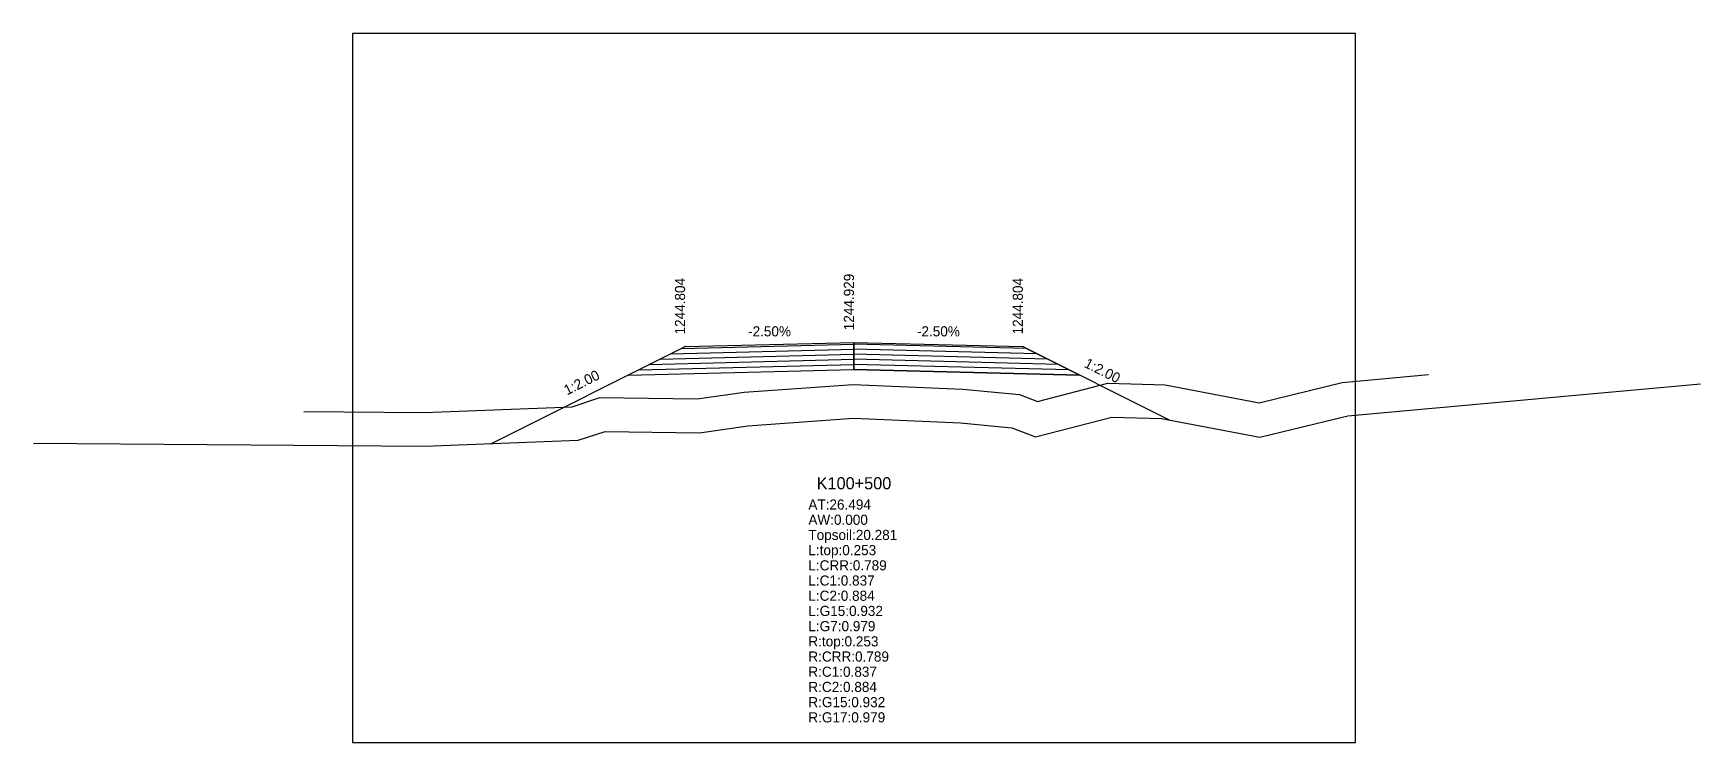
# Model space of a CAD drawing. Extents: x -14 to 272, y 1224 to 1256.
# Drawn here: x -13.54 to 35.82, y 1233.08 to 1254.08 of the extents above; entities that cross this region are included whole.
import ezdxf
from ezdxf.enums import TextEntityAlignment as Align

# ---------------------------------------------------------------- set-up
doc = ezdxf.new("R2010")
doc.units = 0

msp = doc.modelspace()

# ---------------------------------------------------------------- texts
at = {"layer": 'INFO_TEXT'}
for s, p in [('AT:26.494', (9.4, 1239.979)), ('AW:0.000', (9.4, 1239.529)), ('Topsoil:20.281', (9.4, 1239.079)), ('L:top:0.253', (9.4, 1238.629)), ('L:CRR:0.789', (9.4, 1238.179)), ('L:C1:0.837', (9.4, 1237.729)), ('L:C2:0.884', (9.4, 1237.279)), ('L:G15:0.932', (9.4, 1236.829)), ('L:G7:0.979', (9.4, 1236.379)), ('R:top:0.253', (9.4, 1235.929)), ('R:CRR:0.789', (9.4, 1235.479)), ('R:C1:0.837', (9.4, 1235.029)), ('R:C2:0.884', (9.4, 1234.579)), ('R:G15:0.932', (9.4, 1234.129)), ('R:G17:0.979', (9.4, 1233.679))]:
    msp.add_text(s, height=0.3, dxfattribs=at).set_placement(p)
at = {"layer": 'LEFT_TEXT_H'}
msp.add_text('1244.804', height=0.3, rotation=90, dxfattribs=at).set_placement((5.75, 1245.164))
at = {"layer": 'POINT_TEXT_H'}
msp.add_text('1244.929', height=0.3, rotation=90, dxfattribs=at).set_placement((10.75, 1245.289))
at = {"layer": 'RIGHT_TEXT_H'}
msp.add_text('1244.804', height=0.3, rotation=90, dxfattribs=at).set_placement((15.75, 1245.164))
at = {"layer": 'SLOPE_TEXT'}
for p in [(8.25, 1245.107), (13.25, 1245.107)]:
    msp.add_text('-2.50%', height=0.3, dxfattribs=at).set_placement(p, align=Align.CENTER)
for rotation, p in [(-26.565, (17.998, 1243.881)), (26.565, (2.794, 1243.528))]:
    msp.add_text('1:2.00', height=0.3, rotation=rotation, dxfattribs=at).set_placement(p, align=Align.BOTTOM_CENTER)
at = {"layer": 'STATION_TITLE'}
msp.add_text('K100+500', height=0.36, dxfattribs=at).set_placement((10.75, 1240.579), align=Align.CENTER)

# ---------------------------------------------------------------- linework, layer by layer
at = {"layer": 'A4_BORDER', "color": 7}
msp.add_lwpolyline([(-4.1, 1233.079), (25.6, 1233.079), (25.6, 1254.079), (-4.1, 1254.079), (-4.1, 1233.079)], dxfattribs=at)
at = {"layer": 'CLEAR_GROUND', "color": 8}
msp.add_lwpolyline([(-13.545, 1241.946), (-1.961, 1241.853), (2.589, 1242.03), (3.379, 1242.295), (6.174, 1242.253), (7.61, 1242.462), (10.739, 1242.681), (13.902, 1242.551), (15.42, 1242.401), (16.124, 1242.136), (18.38, 1242.715), (19.859, 1242.68), (22.766, 1242.121), (25.366, 1242.752), (35.816, 1243.703)], dxfattribs=at)
at = {"layer": 'DESIGN_ROAD_TRIMMED', "color": 1}
msp.add_lwpolyline([(0, 1241.929), (5.75, 1244.804), (5.75, 1244.804), (5.644, 1244.751), (5.644, 1244.751), (5.328, 1244.593), (5.328, 1244.593), (5.013, 1244.436), (5.013, 1244.436), (4.697, 1244.278), (4.697, 1244.278), (4.381, 1244.12), (4.381, 1244.12), (4.065, 1243.962), (10.75, 1244.129), (10.75, 1244.279), (10.75, 1244.279), (10.75, 1244.429), (10.75, 1244.429), (10.75, 1244.579), (10.75, 1244.579), (10.75, 1244.729), (10.75, 1244.729), (10.75, 1244.879), (10.75, 1244.879), (10.75, 1244.929), (10.75, 1244.929), (10.75, 1244.929), (10.75, 1244.929), (10.75, 1244.929), (10.75, 1244.879), (10.75, 1244.879), (10.75, 1244.729), (10.75, 1244.729), (10.75, 1244.579), (10.75, 1244.579), (10.75, 1244.429), (10.75, 1244.429), (10.75, 1244.279), (10.75, 1244.279), (10.75, 1244.129), (17.434, 1243.962), (17.118, 1244.12), (17.118, 1244.12), (16.802, 1244.278), (16.802, 1244.278), (16.486, 1244.436), (16.486, 1244.436), (16.171, 1244.593), (16.171, 1244.593), (15.855, 1244.751), (15.855, 1244.751), (15.75, 1244.804), (15.75, 1244.804), (20.085, 1242.636)], dxfattribs=at)
at = {"layer": 'FINISHED_ROAD', "color": 2}
msp.add_lwpolyline([(5.75, 1244.804), (5.75, 1244.804), (10.75, 1244.929), (15.75, 1244.804), (15.75, 1244.804)], dxfattribs=at)
at = {"layer": 'LAYER_0', "color": 4}
msp.add_lwpolyline([(5.75, 1244.804), (5.644, 1244.751), (10.75, 1244.879), (10.75, 1244.929)], dxfattribs=at)
at = {"layer": 'LAYER_1', "color": 4}
msp.add_lwpolyline([(5.644, 1244.751), (5.328, 1244.593), (10.75, 1244.729), (10.75, 1244.879)], dxfattribs=at)
at = {"layer": 'LAYER_10', "color": 6}
msp.add_lwpolyline([(16.802, 1244.278), (17.118, 1244.12), (10.75, 1244.279), (10.75, 1244.429)], dxfattribs=at)
at = {"layer": 'LAYER_11', "color": 6}
msp.add_lwpolyline([(17.118, 1244.12), (17.434, 1243.962), (10.75, 1244.129), (10.75, 1244.279)], dxfattribs=at)
at = {"layer": 'LAYER_2', "color": 4}
msp.add_lwpolyline([(5.328, 1244.593), (5.013, 1244.436), (10.75, 1244.579), (10.75, 1244.729)], dxfattribs=at)
at = {"layer": 'LAYER_3', "color": 4}
msp.add_lwpolyline([(5.013, 1244.436), (4.697, 1244.278), (10.75, 1244.429), (10.75, 1244.579)], dxfattribs=at)
at = {"layer": 'LAYER_4', "color": 4}
msp.add_lwpolyline([(4.697, 1244.278), (4.381, 1244.12), (10.75, 1244.279), (10.75, 1244.429)], dxfattribs=at)
at = {"layer": 'LAYER_5', "color": 4}
msp.add_lwpolyline([(4.381, 1244.12), (4.065, 1243.962), (10.75, 1244.129), (10.75, 1244.279)], dxfattribs=at)
at = {"layer": 'LAYER_6', "color": 6}
msp.add_lwpolyline([(15.75, 1244.804), (15.855, 1244.751), (10.75, 1244.879), (10.75, 1244.929)], dxfattribs=at)
at = {"layer": 'LAYER_7', "color": 6}
msp.add_lwpolyline([(15.855, 1244.751), (16.171, 1244.593), (10.75, 1244.729), (10.75, 1244.879)], dxfattribs=at)
at = {"layer": 'LAYER_8', "color": 6}
msp.add_lwpolyline([(16.171, 1244.593), (16.486, 1244.436), (10.75, 1244.579), (10.75, 1244.729)], dxfattribs=at)
at = {"layer": 'LAYER_9', "color": 6}
msp.add_lwpolyline([(16.486, 1244.436), (16.802, 1244.278), (10.75, 1244.429), (10.75, 1244.579)], dxfattribs=at)
at = {"layer": 'NATURAL_GROUND', "color": 3}
msp.add_lwpolyline([(-5.537, 1242.882), (-1.977, 1242.853), (2.407, 1243.024), (3.223, 1243.298), (6.109, 1243.254), (7.503, 1243.457), (10.724, 1243.682), (13.972, 1243.549), (15.649, 1243.384), (16.181, 1243.183), (18.265, 1243.718), (19.966, 1243.677), (22.741, 1243.144), (25.202, 1243.741), (27.758, 1243.974)], dxfattribs=at)
at = {"layer": 'STRUCTURE_LEFT', "color": 4}
msp.add_lwpolyline([(5.75, 1244.804), (5.644, 1244.751), (5.644, 1244.751), (5.328, 1244.593), (5.328, 1244.593), (5.013, 1244.436), (5.013, 1244.436), (4.697, 1244.278), (4.697, 1244.278), (4.381, 1244.12), (4.381, 1244.12), (4.065, 1243.962), (10.75, 1244.129), (10.75, 1244.279), (10.75, 1244.279), (10.75, 1244.429), (10.75, 1244.429), (10.75, 1244.579), (10.75, 1244.579), (10.75, 1244.729), (10.75, 1244.729), (10.75, 1244.879), (10.75, 1244.879), (10.75, 1244.929), (10.75, 1244.929)], dxfattribs=at)
at = {"layer": 'STRUCTURE_RIGHT', "color": 6}
msp.add_lwpolyline([(10.75, 1244.929), (10.75, 1244.929), (10.75, 1244.879), (10.75, 1244.879), (10.75, 1244.729), (10.75, 1244.729), (10.75, 1244.579), (10.75, 1244.579), (10.75, 1244.429), (10.75, 1244.429), (10.75, 1244.279), (10.75, 1244.279), (10.75, 1244.129), (17.434, 1243.962), (17.118, 1244.12), (17.118, 1244.12), (16.802, 1244.278), (16.802, 1244.278), (16.486, 1244.436), (16.486, 1244.436), (16.171, 1244.593), (16.171, 1244.593), (15.855, 1244.751), (15.855, 1244.751), (15.75, 1244.804)], dxfattribs=at)

msp.set_redraw_order([(e.dxf.handle, doc.entitydb.next_handle()) for e in msp.query("TEXT MTEXT ATTDEF DIMENSION ARC_DIMENSION")])  # texts and dimensions are drawn at this point

doc.saveas('drawing.dxf')
